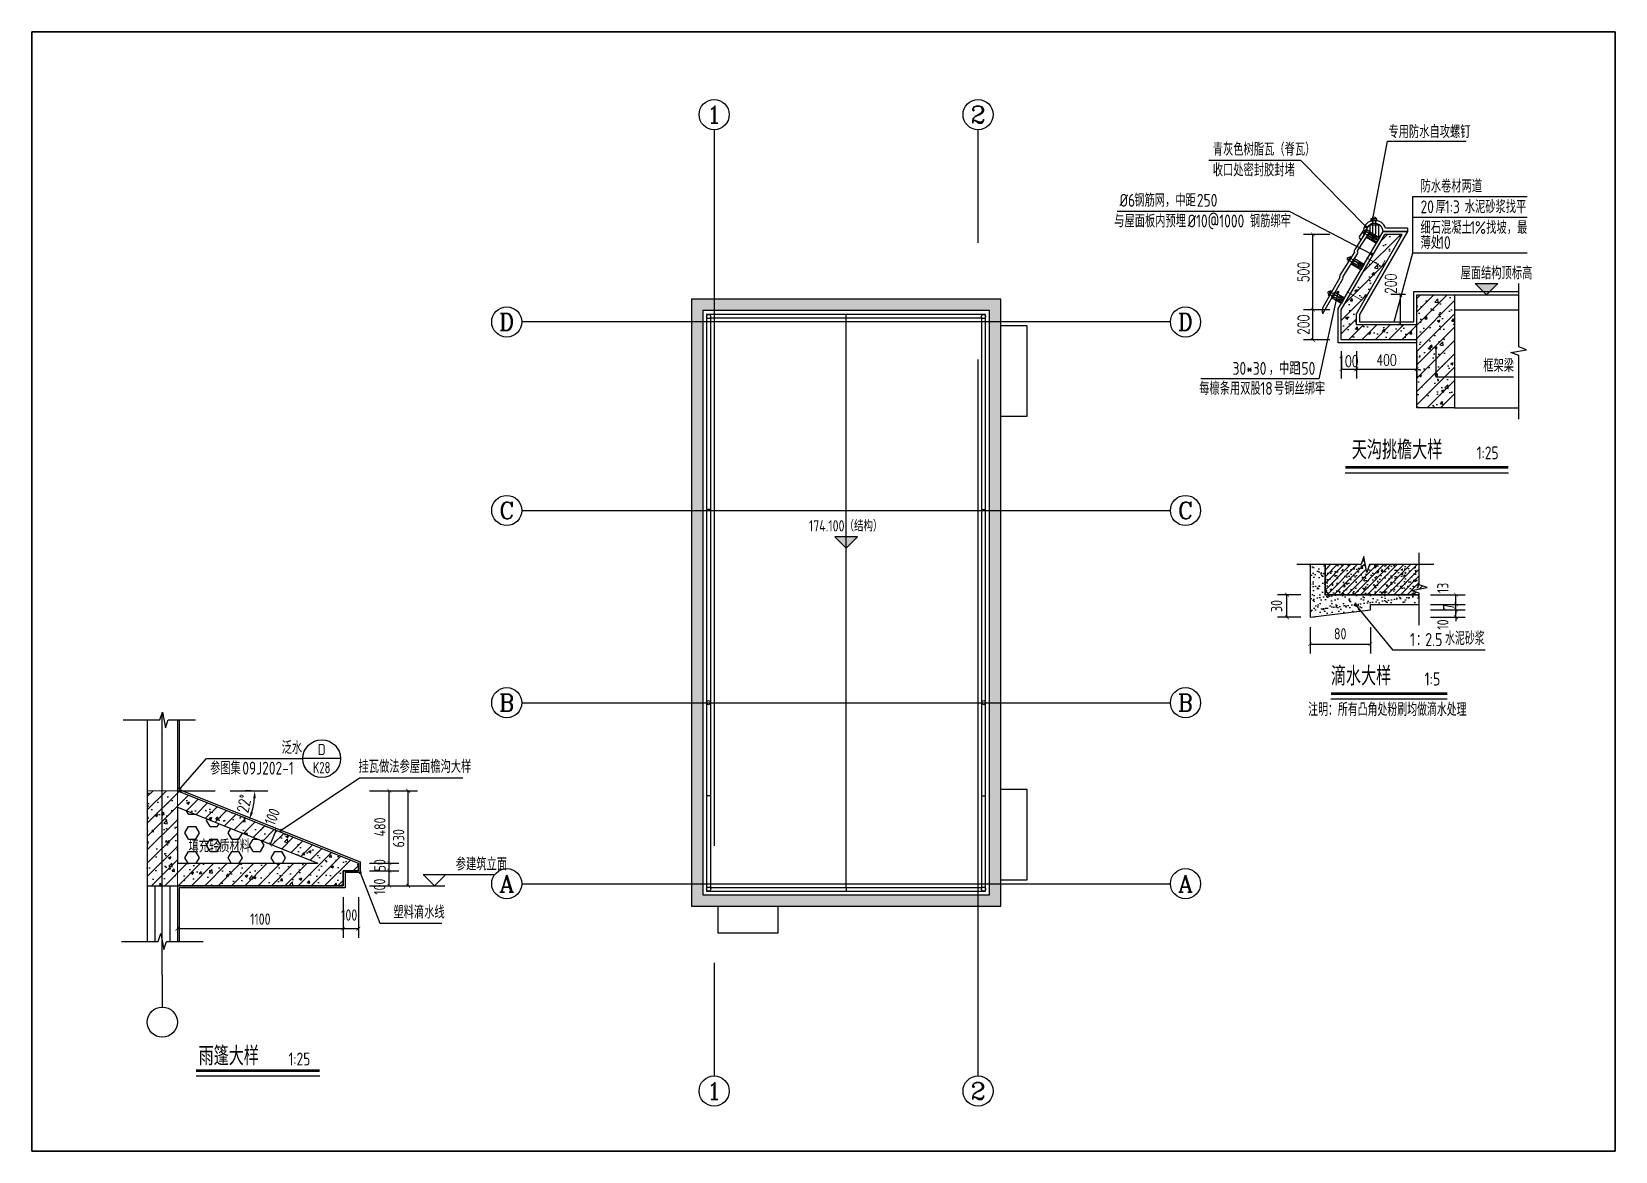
# Model space of a CAD drawing. Extents: x 0 to 126000, y 0 to 29700.
# Drawn here: x 84000 to 126000, y 0 to 29700 of the extents above; entities that cross this region are included whole.
import ezdxf
from ezdxf.enums import TextEntityAlignment as Align

# ---------------------------------------------------------------- set-up
doc = ezdxf.new("R2010")
doc.units = 0
doc.header["$LTSCALE"] = 1000
for name, pattern in [('AXIS_DASH_DOT', [1200, 800, -200, 0, -200]), ('DASH', [0.35, 0.25, -0.1]), ('DOTE', [2.42, 2, -0.2, 0.02, -0.2])]:
    doc.linetypes.add(name, pattern=pattern)
for name, color, linetype in [('AXIS', 3, 'Continuous'), ('AXIS_TEXT', 7, 'Continuous'), ('DIM_ELEV', 3, 'Continuous'), ('DIM_LEAD', 3, 'Continuous'), ('DIM_SYMB', 3, 'Continuous'), ('DOTE', 1, 'DOTE'), ('G-屋顶', 2, 'Continuous'), ('PUB_DIM', 3, 'Continuous'), ('PUB_HATCH', 8, 'Continuous'), ('PUB_TEXT', 7, 'Continuous'), ('VIEW', 7, 'Continuous'), ('YHG-墙框柱', 4, 'Continuous'), ('YHG_柱', 4, 'Continuous'), ('YHG_楼板正筋', 190, 'Continuous'), ('YHG_粗线', 6, 'Continuous'), ('YHJ_公填', 8, 'Continuous'), ('YHJ_剖面_梁板', 4, 'Continuous'), ('YHJ_平面_屋顶', 150, 'Continuous'), ('YHJ_看线', 144, 'Continuous'), ('YHJ_立面_墙线中', 2, 'Continuous'), ('公用-尺寸', 3, 'Continuous'), ('公用-引出', 3, 'Continuous'), ('公用-符号', 3, 'Continuous'), ('公用-索引', 3, 'Continuous'), ('建筑-房间填充', 8, 'Continuous'), ('标高标注', 7, 'Continuous')]:
    doc.layers.add(name, color=color, linetype=linetype)
doc.layers.add('COLU_TH', color=7, linetype='ByLayer', lineweight=18)
doc.layers.add('Z-详图标注', color=3, linetype='ByLayer', lineweight=18)
doc.styles.add('_TCH_DIM', font='SIMPLEX', dxfattribs={"bigfont": 'GBCBIG'})
doc.styles.add('_TCH_DIM_T3', font='SIMPLEX', dxfattribs={"width": 0.705882, "bigfont": 'GBCBIG'})
doc.styles.add('COMPLEX', font='COMPLEX')
doc.styles.add('HZ1', font='romans.shx', dxfattribs={"width": 0.7, "bigfont": 'hztxt.shx'})
doc.styles.add('设计文字', font='tssdeng.shx', dxfattribs={"width": 0.8, "bigfont": 'hztxt.shx'})
doc.dimstyles.new('_TCH_ARCH&&25', dxfattribs={"dimtxt": 75, "dimasz": 25, "dimexe": 62.5, "dimexo": 75, "dimgap": 25, "dimtad": 1, "dimdec": 0, "dimzin": 0, "dimdsep": 46, "dimtxsty": '设计文字', "dimblk": 'ARCHTICK', "dimcen": 0.09, "dimclrt": 7, "dimazin": 2, "dimtfac": 1, "dimtdec": 0, "dimtix": 1, "dimtmove": 2, "dimatfit": 3, "dimfxl": 1, "dimtolj": 1, "dimtzin": 0, "dimarcsym": 0})
doc.dimstyles.new('_TCH_ARCH&&50', dxfattribs={"dimtxt": 150, "dimasz": 50, "dimexe": 125, "dimexo": 150, "dimgap": 63.125, "dimtad": 1, "dimdec": 0, "dimzin": 0, "dimdsep": 46, "dimtxsty": '设计文字', "dimblk": 'ARCHTICK', "dimcen": 0.09, "dimclrt": 7, "dimazin": 2, "dimtfac": 1, "dimtdec": 0, "dimtix": 1, "dimtmove": 2, "dimatfit": 3, "dimfxl": 75, "dimtolj": 1, "dimtzin": 0, "dimarcsym": 0})

# ---------------------------------------------------------------- blocks, each defined once
blk = doc.blocks.new('视图')
at = {"layer": 'VIEW'}
blk.add_lwpolyline([(0, 0), (42000, 0), (42000, 29700), (0, 29700)], close=True, dxfattribs=at)
blk.add_lwpolyline([(0, 29700), (42000, 29700), (42000, 0), (0, 0), (0, 29700)], dxfattribs=at)
at = {"layer": 'VIEW', "style": 'HZ1', "width": 0.7, "flags": 1}
blk.add_attdef('视图类型', (15, 29936), '', height=300, dxfattribs=at)
blk = doc.blocks.new('_AXISO')
blk.add_circle((0, 0), 0.5)
at = {"layer": 'AXIS_TEXT', "style": 'COMPLEX', "width": 1.041667}
blk.add_attdef('A', text='', height=0.56, dxfattribs=at).set_placement((-0.25, -0.28), (0.25, -0.28), align=Align.FIT)
blk = doc.blocks.new('标高_平面标注')
at = {"layer": 'AXIS'}
blk.add_hatch(color=256, dxfattribs=at).paths.add_polyline_path([(0, 0), (300, 300), (-300, 300)])
for p, q in [((0, 0), (-300, 300)), ((300, 300), (-300, 300)), ((0, 0), (300, 300))]:
    blk.add_line(p, q, dxfattribs=at)
at = {"layer": 'AXIS_TEXT', "style": '设计文字', "width": 0.8, "flags": 4}
blk.add_attdef('标高', text='', height=300, dxfattribs=at).set_placement((-11, 442), align=Align.CENTER)
blk = doc.blocks.new('_ArchTick')
at = {"color": 0, "linetype": 'ByBlock', "const_width": 0.15}
blk.add_lwpolyline([(-0.5, -0.5), (0.5, 0.5)], dxfattribs=at)
blk = doc.blocks.new('*D309')
at = {"layer": 'Defpoints', "color": 0, "transparency": 16777216}
for p in [(665, 1361), (665, 1261), (871, 1361)]:
    blk.add_point(p, dxfattribs=at)
at = {"layer": 'PUB_DIM', "color": 0, "lineweight": -2, "transparency": 16777216}
for p, q in [((740, 1361), (934, 1361)), ((740, 1261), (934, 1261)), ((871, 1261), (871, 1361))]:
    blk.add_line(p, q, dxfattribs=at)
at = {"layer": 'PUB_DIM', "color": 0, "lineweight": -2, "transparency": 16777216, "xscale": 25, "yscale": 25, "zscale": 25}
for p, rotation in [((871, 1361), 90), ((871, 1261), 270)]:
    blk.add_blockref('_ArchTick', p, dxfattribs=dict(at, rotation=rotation))
at = {"layer": 'PUB_DIM', "color": 7, "transparency": 16777216, "insert": (807, 1255), "char_height": 75, "attachment_point": 5, "rotation": 90, "style": '设计文字'}
blk.add_mtext('\\A1;100', dxfattribs=at)
blk = doc.blocks.new('*D310')
at = {"layer": 'Defpoints', "color": 0, "transparency": 16777216}
for p in [(665, 1411), (871, 1411), (665, 1361)]:
    blk.add_point(p, dxfattribs=at)
at = {"layer": 'PUB_DIM', "color": 0, "lineweight": -2, "transparency": 16777216}
for p, q in [((740, 1411), (934, 1411)), ((871, 1361), (871, 1411)), ((740, 1361), (934, 1361))]:
    blk.add_line(p, q, dxfattribs=at)
at = {"layer": 'PUB_DIM', "color": 0, "lineweight": -2, "transparency": 16777216, "xscale": 25, "yscale": 25, "zscale": 25}
for p, rotation in [((871, 1411), 90), ((871, 1361), 270)]:
    blk.add_blockref('_ArchTick', p, dxfattribs=dict(at, rotation=rotation))
at = {"layer": 'PUB_DIM', "color": 7, "transparency": 16777216, "insert": (809, 1397), "char_height": 75, "attachment_point": 5, "rotation": 90, "style": '设计文字'}
blk.add_mtext('\\A1;50', dxfattribs=at)
blk = doc.blocks.new('*D311')
at = {"layer": 'Defpoints', "color": 0, "transparency": 16777216}
for p in [(665, 1891), (871, 1891), (665, 1411)]:
    blk.add_point(p, dxfattribs=at)
at = {"layer": 'PUB_DIM', "color": 0, "lineweight": -2, "transparency": 16777216}
for p, q in [((740, 1891), (934, 1891)), ((871, 1411), (871, 1891)), ((740, 1411), (934, 1411))]:
    blk.add_line(p, q, dxfattribs=at)
at = {"layer": 'PUB_DIM', "color": 0, "lineweight": -2, "transparency": 16777216, "xscale": 25, "yscale": 25, "zscale": 25}
for p, rotation in [((871, 1891), 90), ((871, 1411), 270)]:
    blk.add_blockref('_ArchTick', p, dxfattribs=dict(at, rotation=rotation))
at = {"layer": 'PUB_DIM', "color": 7, "transparency": 16777216, "insert": (809, 1651), "char_height": 75, "attachment_point": 5, "rotation": 90, "style": '设计文字'}
blk.add_mtext('\\A1;480', dxfattribs=at)
blk = doc.blocks.new('*D312')
at = {"layer": 'Defpoints', "color": 0, "transparency": 16777216}
for p in [(665, 1891), (996, 1891), (665, 1261)]:
    blk.add_point(p, dxfattribs=at)
at = {"layer": 'PUB_DIM', "color": 0, "lineweight": -2, "transparency": 16777216}
for p, q in [((740, 1891), (1058, 1891)), ((996, 1261), (996, 1891)), ((740, 1261), (1058, 1261))]:
    blk.add_line(p, q, dxfattribs=at)
at = {"layer": 'PUB_DIM', "color": 0, "lineweight": -2, "transparency": 16777216, "xscale": 25, "yscale": 25, "zscale": 25}
for p, rotation in [((996, 1891), 90), ((996, 1261), 270)]:
    blk.add_blockref('_ArchTick', p, dxfattribs=dict(at, rotation=rotation))
at = {"layer": 'PUB_DIM', "color": 7, "transparency": 16777216, "insert": (933, 1576), "char_height": 75, "attachment_point": 5, "rotation": 90, "style": '设计文字'}
blk.add_mtext('\\A1;630', dxfattribs=at)
blk = doc.blocks.new('*D313')
at = {"layer": 'Defpoints', "color": 0, "transparency": 16777216}
for p in [(566, 1261), (666, 1261), (666, 977)]:
    blk.add_point(p, dxfattribs=at)
at = {"layer": 'PUB_DIM', "color": 0, "lineweight": -2, "transparency": 16777216}
for p, q in [((566, 1186), (566, 915)), ((666, 1186), (666, 915)), ((566, 977), (666, 977))]:
    blk.add_line(p, q, dxfattribs=at)
at = {"layer": 'PUB_DIM', "color": 0, "lineweight": -2, "transparency": 16777216, "xscale": 25, "yscale": 25, "zscale": 25, "rotation": 180}
blk.add_blockref('_ArchTick', (566, 977), dxfattribs=at)
at = {"layer": 'PUB_DIM', "color": 0, "lineweight": -2, "transparency": 16777216, "xscale": 25, "yscale": 25, "zscale": 25}
blk.add_blockref('_ArchTick', (666, 977), dxfattribs=at)
at = {"layer": 'PUB_DIM', "color": 7, "transparency": 16777216, "insert": (605, 1067), "char_height": 75, "attachment_point": 5, "style": '设计文字'}
blk.add_mtext('\\A1;100', dxfattribs=at)
blk = doc.blocks.new('*D314')
at = {"layer": 'Defpoints', "color": 0, "transparency": 16777216}
for p in [(-534, 1261), (566, 1261), (566, 977)]:
    blk.add_point(p, dxfattribs=at)
at = {"layer": 'PUB_DIM', "color": 0, "lineweight": -2, "transparency": 16777216}
for p, q in [((-534, 1186), (-534, 915)), ((566, 1186), (566, 915)), ((-534, 977), (566, 977))]:
    blk.add_line(p, q, dxfattribs=at)
at = {"layer": 'PUB_DIM', "color": 0, "lineweight": -2, "transparency": 16777216, "xscale": 25, "yscale": 25, "zscale": 25, "rotation": 180}
blk.add_blockref('_ArchTick', (-534, 977), dxfattribs=at)
at = {"layer": 'PUB_DIM', "color": 0, "lineweight": -2, "transparency": 16777216, "xscale": 25, "yscale": 25, "zscale": 25}
blk.add_blockref('_ArchTick', (566, 977), dxfattribs=at)
at = {"layer": 'PUB_DIM', "color": 7, "transparency": 16777216, "insert": (16, 1040), "char_height": 75, "attachment_point": 5, "style": '设计文字'}
blk.add_mtext('\\A1;1100', dxfattribs=at)
blk = doc.blocks.new('*D315')
at = {"layer": 'Defpoints', "color": 0, "transparency": 16777216}
for p in [(120, 1629), (120, 1629), (83, 1536)]:
    blk.add_point(p, dxfattribs=at)
at = {"layer": 'PUB_DIM', "color": 0, "lineweight": -2, "transparency": 16777216}
for p, q in [((51, 1657), (62, 1652)), ((83, 1536), (120, 1629)), ((14, 1564), (25, 1559))]:
    blk.add_line(p, q, dxfattribs=at)
at = {"layer": 'PUB_DIM', "color": 0, "lineweight": -2, "transparency": 16777216, "xscale": 25, "yscale": 25, "zscale": 25}
for p, rotation in [((120, 1629), 68.20000000004147), ((83, 1536), 248.2000000000415)]:
    blk.add_blockref('_ArchTick', p, dxfattribs=dict(at, rotation=rotation))
at = {"layer": 'PUB_DIM', "color": 7, "transparency": 16777216, "insert": (95, 1719), "char_height": 75, "attachment_point": 5, "rotation": 68.2, "style": '设计文字'}
blk.add_mtext('\\A1;100', dxfattribs=at)
blk = doc.blocks.new('*D246')
at = {"layer": 'Defpoints', "color": 0, "transparency": 16777216}
for p in [(-467, 881), (-67, 881), (-67, 686)]:
    blk.add_point(p, dxfattribs=at)
at = {"layer": '公用-尺寸', "color": 0, "lineweight": -2, "transparency": 16777216}
for p, q in [((-467, 806), (-467, 624)), ((-67, 806), (-67, 624)), ((-467, 686), (-67, 686))]:
    blk.add_line(p, q, dxfattribs=at)
at = {"layer": '公用-尺寸', "color": 0, "lineweight": -2, "transparency": 16777216, "xscale": 25, "yscale": 25, "zscale": 25, "rotation": 180}
blk.add_blockref('_ArchTick', (-467, 686), dxfattribs=at)
at = {"layer": '公用-尺寸', "color": 0, "lineweight": -2, "transparency": 16777216, "xscale": 25, "yscale": 25, "zscale": 25}
blk.add_blockref('_ArchTick', (-67, 686), dxfattribs=at)
at = {"layer": '公用-尺寸', "color": 7, "transparency": 16777216, "insert": (-267, 748), "char_height": 74.4, "attachment_point": 5, "style": '_TCH_DIM_T3'}
blk.add_mtext('\\A1;400', dxfattribs=at)
blk = doc.blocks.new('*D247')
at = {"layer": 'Defpoints', "color": 0, "transparency": 16777216}
for p in [(-567, 881), (-467, 881), (-467, 686)]:
    blk.add_point(p, dxfattribs=at)
at = {"layer": '公用-尺寸', "color": 0, "lineweight": -2, "transparency": 16777216}
for p, q in [((-567, 806), (-567, 624)), ((-467, 806), (-467, 624)), ((-567, 686), (-467, 686))]:
    blk.add_line(p, q, dxfattribs=at)
at = {"layer": '公用-尺寸', "color": 0, "lineweight": -2, "transparency": 16777216, "xscale": 25, "yscale": 25, "zscale": 25, "rotation": 180}
blk.add_blockref('_ArchTick', (-567, 686), dxfattribs=at)
at = {"layer": '公用-尺寸', "color": 0, "lineweight": -2, "transparency": 16777216, "xscale": 25, "yscale": 25, "zscale": 25}
blk.add_blockref('_ArchTick', (-467, 686), dxfattribs=at)
at = {"layer": '公用-尺寸', "color": 7, "transparency": 16777216, "insert": (-520, 740), "char_height": 74.4, "attachment_point": 5, "style": '_TCH_DIM_T3'}
blk.add_mtext('\\A1;100', dxfattribs=at)
blk = doc.blocks.new('*D248')
at = {"layer": 'Defpoints', "color": 0, "transparency": 16777216}
for p in [(-755, 1081), (-567, 1081), (-567, 881)]:
    blk.add_point(p, dxfattribs=at)
at = {"layer": '公用-尺寸', "color": 0, "lineweight": -2, "transparency": 16777216}
for p, q in [((-642, 1081), (-817, 1081)), ((-755, 881), (-755, 1081)), ((-642, 881), (-817, 881))]:
    blk.add_line(p, q, dxfattribs=at)
at = {"layer": '公用-尺寸', "color": 0, "lineweight": -2, "transparency": 16777216, "xscale": 25, "yscale": 25, "zscale": 25}
for p, rotation in [((-755, 1081), 90), ((-755, 881), 270)]:
    blk.add_blockref('_ArchTick', p, dxfattribs=dict(at, rotation=rotation))
at = {"layer": '公用-尺寸', "color": 7, "transparency": 16777216, "insert": (-817, 981), "char_height": 74.4, "attachment_point": 5, "rotation": 90, "style": '_TCH_DIM_T3'}
blk.add_mtext('\\A1;200', dxfattribs=at)
blk = doc.blocks.new('*D249')
at = {"layer": 'Defpoints', "color": 0, "transparency": 16777216}
for p in [(-755, 1581), (-567, 1581), (-567, 1081)]:
    blk.add_point(p, dxfattribs=at)
at = {"layer": '公用-尺寸', "color": 0, "lineweight": -2, "transparency": 16777216}
for p, q in [((-642, 1581), (-817, 1581)), ((-755, 1081), (-755, 1581)), ((-642, 1081), (-817, 1081))]:
    blk.add_line(p, q, dxfattribs=at)
at = {"layer": '公用-尺寸', "color": 0, "lineweight": -2, "transparency": 16777216, "xscale": 25, "yscale": 25, "zscale": 25}
for p, rotation in [((-755, 1581), 90), ((-755, 1081), 270)]:
    blk.add_blockref('_ArchTick', p, dxfattribs=dict(at, rotation=rotation))
at = {"layer": '公用-尺寸', "color": 7, "transparency": 16777216, "insert": (-817, 1331), "char_height": 74.4, "attachment_point": 5, "rotation": 90, "style": '_TCH_DIM_T3'}
blk.add_mtext('\\A1;500', dxfattribs=at)
blk = doc.blocks.new('*D250')
at = {"layer": 'Defpoints', "color": 0, "transparency": 16777216}
for p in [(-175, 1181), (-67, 1181), (-67, 981)]:
    blk.add_point(p, dxfattribs=at)
at = {"layer": '公用-尺寸', "color": 0, "lineweight": -2, "transparency": 16777216}
for p, q in [((-142, 1181), (-238, 1181)), ((-175, 981), (-175, 1181)), ((-142, 981), (-238, 981))]:
    blk.add_line(p, q, dxfattribs=at)
at = {"layer": '公用-尺寸', "color": 0, "lineweight": -2, "transparency": 16777216, "xscale": 25, "yscale": 25, "zscale": 25}
for p, rotation in [((-175, 1181), 90), ((-175, 981), 270)]:
    blk.add_blockref('_ArchTick', p, dxfattribs=dict(at, rotation=rotation))
at = {"layer": '公用-尺寸', "color": 7, "transparency": 16777216, "insert": (-238, 1253), "char_height": 74.4, "attachment_point": 5, "rotation": 90, "style": '_TCH_DIM_T3'}
blk.add_mtext('\\A1;200', dxfattribs=at)
blk = doc.blocks.new('*D316')
at = {"layer": 'Defpoints', "color": 0, "transparency": 16777216}
for p in [(1965, 782), (1965, 652), (2452, 782)]:
    blk.add_point(p, dxfattribs=at)
at = {"layer": 'PUB_DIM', "color": 0, "lineweight": -2, "transparency": 16777216}
for p, q in [((2115, 782), (2577, 782)), ((2115, 652), (2577, 652)), ((2452, 652), (2452, 782))]:
    blk.add_line(p, q, dxfattribs=at)
at = {"layer": 'PUB_DIM', "color": 0, "lineweight": -2, "transparency": 16777216, "xscale": 50, "yscale": 50, "zscale": 50}
for p, rotation in [((2452, 782), 90), ((2452, 652), 270)]:
    blk.add_blockref('_ArchTick', p, dxfattribs=dict(at, rotation=rotation))
at = {"layer": 'PUB_DIM', "color": 7, "transparency": 16777216, "insert": (2279, 871), "char_height": 150, "attachment_point": 5, "rotation": 90, "style": '设计文字'}
blk.add_mtext('\\A1;13', dxfattribs=at)
blk = doc.blocks.new('*D317')
at = {"layer": 'Defpoints', "color": 0, "transparency": 16777216}
for p in [(1965, 652), (2452, 652), (1965, 582)]:
    blk.add_point(p, dxfattribs=at)
at = {"layer": 'PUB_DIM', "color": 0, "lineweight": -2, "transparency": 16777216}
for p, q in [((2115, 652), (2577, 652)), ((2452, 652), (2452, 702)), ((2452, 582), (2452, 652)), ((2115, 582), (2577, 582)), ((2452, 582), (2452, 532))]:
    blk.add_line(p, q, dxfattribs=at)
at = {"layer": 'PUB_DIM', "color": 0, "lineweight": -2, "transparency": 16777216, "xscale": 50, "yscale": 50, "zscale": 50}
for p, rotation in [((2452, 652), 270), ((2452, 582), 90)]:
    blk.add_blockref('_ArchTick', p, dxfattribs=dict(at, rotation=rotation))
at = {"layer": 'PUB_DIM', "color": 7, "transparency": 16777216, "insert": (2358, 617), "char_height": 150, "attachment_point": 5, "rotation": 90, "style": '设计文字'}
blk.add_mtext('\\A1;7', dxfattribs=at)
blk = doc.blocks.new('*D318')
at = {"layer": 'Defpoints', "color": 0, "transparency": 16777216}
for p in [(1965, 582), (1965, 482), (2452, 582)]:
    blk.add_point(p, dxfattribs=at)
at = {"layer": 'PUB_DIM', "color": 0, "lineweight": -2, "transparency": 16777216}
for p, q in [((2452, 582), (2452, 632)), ((2115, 582), (2577, 582)), ((2115, 482), (2577, 482)), ((2452, 482), (2452, 582)), ((2452, 482), (2452, 432))]:
    blk.add_line(p, q, dxfattribs=at)
at = {"layer": 'PUB_DIM', "color": 0, "lineweight": -2, "transparency": 16777216, "xscale": 50, "yscale": 50, "zscale": 50}
for p, rotation in [((2452, 582), 270), ((2452, 482), 90)]:
    blk.add_blockref('_ArchTick', p, dxfattribs=dict(at, rotation=rotation))
at = {"layer": 'PUB_DIM', "color": 7, "transparency": 16777216, "insert": (2279, 386), "char_height": 150, "attachment_point": 5, "rotation": 90, "style": '设计文字'}
blk.add_mtext('\\A1;10', dxfattribs=at)
blk = doc.blocks.new('*D319')
at = {"layer": 'Defpoints', "color": 0, "transparency": 16777216}
for p in [(518, 502), (1318, 502), (1318, 125)]:
    blk.add_point(p, dxfattribs=at)
at = {"layer": 'PUB_DIM', "color": 0, "lineweight": -2, "transparency": 16777216}
for p, q in [((518, 352), (518, 0)), ((1318, 352), (1318, 0)), ((518, 125), (1318, 125))]:
    blk.add_line(p, q, dxfattribs=at)
at = {"layer": 'PUB_DIM', "color": 0, "lineweight": -2, "transparency": 16777216, "xscale": 50, "yscale": 50, "zscale": 50, "rotation": 180}
blk.add_blockref('_ArchTick', (518, 125), dxfattribs=at)
at = {"layer": 'PUB_DIM', "color": 0, "lineweight": -2, "transparency": 16777216, "xscale": 50, "yscale": 50, "zscale": 50}
blk.add_blockref('_ArchTick', (1318, 125), dxfattribs=at)
at = {"layer": 'PUB_DIM', "color": 7, "transparency": 16777216, "insert": (918, 263), "char_height": 150, "attachment_point": 5, "style": '设计文字'}
blk.add_mtext('\\A1;80', dxfattribs=at)
blk = doc.blocks.new('*D320')
at = {"layer": 'Defpoints', "color": 0, "transparency": 16777216}
for p in [(212, 782), (545, 782), (545, 482)]:
    blk.add_point(p, dxfattribs=at)
at = {"layer": 'PUB_DIM', "color": 0, "lineweight": -2, "transparency": 16777216}
for p, q in [((395, 782), (87, 782)), ((212, 482), (212, 782)), ((395, 482), (87, 482))]:
    blk.add_line(p, q, dxfattribs=at)
at = {"layer": 'PUB_DIM', "color": 0, "lineweight": -2, "transparency": 16777216, "xscale": 50, "yscale": 50, "zscale": 50}
for p, rotation in [((212, 782), 90), ((212, 482), 270)]:
    blk.add_blockref('_ArchTick', p, dxfattribs=dict(at, rotation=rotation))
at = {"layer": 'PUB_DIM', "color": 7, "transparency": 16777216, "insert": (74, 632), "char_height": 150, "attachment_point": 5, "rotation": 90, "style": '设计文字'}
blk.add_mtext('\\A1;30', dxfattribs=at)
blk = doc.blocks.new('雨篷大样')
h = blk.add_hatch()
h.set_pattern_fill('HEX', color=8, scale=50, style=0)
h.set_pattern_definition([(0, (-533.934, 1410.87), (0, 82.489), [47.625, -95.25]), (120, (-533.934, 1410.87), (-71.4375, -41.2444), [47.625, -95.25]), (60, (-486.31, 1410.87), (-71.4375, 41.2445), [47.625, -95.25])])
h.paths.add_polyline_path([(-533.9, 1783.1), (-533.9, 1410.9), (396.8, 1410.9)])
at = {"layer": 'YHJ_公填'}
h = blk.add_hatch(dxfattribs=at)
h.set_pattern_fill('钢筋混凝土', color=256, scale=25)
h.set_pattern_definition([(45, (-68765.19, 26814.123), (-44.194174, 44.194174), []), (50, (-68765.19, 26814.12), (179.31505, -15.68803), [18.75, -206.25]), (355, (-68765.19, 26814.12), (-34.68783, 188.04803), [15, -165]), (100.4514, (-68750.25, 26812.82), (144.62735, 172.3599), [15.93505, -175.28553]), (46.1842, (-68765.19, 26864.12), (266.81026, -41.37975), [28.125, -309.375]), (96.6356, (-68742.95, 26860.67), (233.6657, 243.5295), [23.9026, -262.9282]), (351.1842, (-68765.2, 26864.12), (233.6655, 243.5297), [22.5, -247.5]), (21, (-68740.19, 26851.62), (149.22676, -100.65472), [18.75, -206.25]), (326, (-68740.19, 26851.62), (60.82883, 181.2875), [15, -165]), (71.4514, (-68727.75, 26843.24), (210.05566, 80.63262), [15.93505, -175.28553]), (37.5, (-68765.19, 26814.123), (3.039964, 83.223463), [0, -163, 0, -167.5, 0, -165.625]), (7.5, (-68765.19, 26814.12), (65.76738, 98.60293), [0, -95.5, 0, -159.25, 0, -63.125]), (327.5, (-68820.94, 26814.12), (133.45561, -5.63872), [0, -62.5, 0, -195, 0, -258.75]), (317.5, (-68845.94, 26814.12), (145.79654, 25.02625), [0, -81.25, 0, -129.5, 0, -183.75])])
h.paths.add_polyline_path([(-533.9, 1890.8), (-633.9, 1890.8), (-633.9, 1260.9), (-533.9, 1260.9)])
h.paths.add_polyline_path([(-633.9, 1890.8), (-733.9, 1890.8), (-733.9, 1260.9), (-633.9, 1260.9)])
h.paths.add_polyline_path([(566.1, 1360.9), (666.1, 1360.9), (666.1, 1410.9), (-533.9, 1890.8), (-533.9, 1783.1), (396.8, 1410.9), (-533.9, 1410.9), (-533.9, 1260.9), (566.1, 1260.9)])
at = {"color": 8, "linetype": 'DASH'}
blk.add_lwpolyline([(-533.9, 1890.8), (92.8, 1890.8)], dxfattribs=at)
at = {"layer": 'AXIS'}
blk.add_line((-633.9, 667.5), (-633.9, 456.7), dxfattribs=at)
blk.add_circle((-633.9, 356.7), 100, dxfattribs=at)
at = {"layer": 'COLU_TH', "ltscale": 100}
blk.add_lwpolyline([(-733.9, 1890.8), (-733.9, 1260.9), (-533.9, 1260.9), (-533.9, 1890.8)], close=True, dxfattribs=at)
at = {"layer": 'DIM_ELEV'}
for p, q in [((1058.3, 1260.9), (1239.3, 1260.9)), ((1170.8, 1260.9), (1095.8, 1335.9)), ((1095.8, 1335.9), (1572.2, 1335.9)), ((1170.8, 1260.9), (1245.8, 1335.9))]:
    blk.add_line(p, q, dxfattribs=at)
at = {"layer": 'DIM_LEAD'}
for p, q in [((154.6, 1628.9), (673.9, 1976.4)), ((673.9, 1976.4), (1358.7, 1976.4))]:
    blk.add_line(p, q, dxfattribs=at)
at = {"layer": 'DIM_LEAD', "const_width": 10}
blk.add_lwpolyline([(150.4, 1626.1, 1), (158.7, 1631.7, 1)], format="xyb", close=True, dxfattribs=at)
at = {"layer": 'DIM_SYMB'}
for points in [[(-893, 2360.9), (-651.2, 2360.9), (-632, 2413.4), (-613.5, 2308.4), (-594.9, 2360.9), (-413, 2360.9)], [(-903.9, 891.2), (-662.1, 891.2), (-643, 943.7), (-624.4, 838.7), (-605.8, 891.2), (-363.9, 891.2)], [(-409.7, 0), (409.7, 0)]]:
    blk.add_lwpolyline(points, dxfattribs=at)
at = {"layer": 'DIM_SYMB', "const_width": 17.5}
blk.add_lwpolyline([(-409.7, 35), (409.7, 35)], dxfattribs=at)
at = {"layer": 'DOTE'}
blk.add_line((-633.9, 667.5), (-633.9, 2408.2), dxfattribs=at)
at = {"layer": 'G-屋顶', "color": 2}
for p, q in [((-533.9, 1890.8), (666.1, 1410.9)), ((-533.9, 1783.1), (396.8, 1410.9)), ((-533.9, 1410.9), (396.8, 1410.9)), ((666.1, 1360.9), (666.1, 1410.9)), ((-733.9, 1260.9), (566.1, 1260.9)), ((566.1, 1360.9), (666.1, 1360.9)), ((566.1, 1260.9), (566.1, 1360.9))]:
    blk.add_line(p, q, dxfattribs=at)
for points in [[(-733.9, 2360.9), (-733.9, 1260.9)], [(-533.9, 2360.9), (-533.9, 1890.8)], [(-533.9, 1783.1), (-533.9, 1410.9)], [(666.1, 1410.9), (666.1, 1360.9)], [(566.1, 1260.9), (566.1, 1360.9)]]:
    blk.add_lwpolyline(points, dxfattribs=at)
at = {"layer": 'PUB_DIM'}
for p, q in [((-45.4, 1890.8), (-82.9, 1890.8)), ((-80.3, 1709.4), (-115.1, 1723.3))]:
    blk.add_line(p, q, dxfattribs=at)
blk.add_arc((-533.9, 1890.8), 513.6, 343.78052, 354.41964, dxfattribs=at)
for points in [[(-31.1, 1841.3), (-14.5, 1840.5), (-20.4, 1890.8)], [(-32.9, 1744.7), (-48.7, 1750.1), (-57.1, 1700.1)]]:
    blk.add_solid(points, dxfattribs=at)
at = {"layer": 'YHG_柱'}
blk.add_lwpolyline([(-521.4, 2360.9), (-521.4, 1899.3), (678.6, 1419.3), (678.6, 1348.4), (578.6, 1348.4), (578.6, 1248.4), (-521.4, 1248.4), (-521.4, 891.2)], dxfattribs=at)
at = {"layer": 'YHJ_剖面_梁板'}
for p, q in [((-683.9, 1260.9), (-683.9, 891.2)), ((-583.9, 1260.9), (-583.9, 891.2))]:
    blk.add_line(p, q, dxfattribs=at)
at = {"layer": 'YHJ_立面_墙线中'}
for p, q in [((-733.9, 1260.9), (-733.9, 891.2)), ((-533.9, 1260.9), (-533.9, 891.2))]:
    blk.add_line(p, q, dxfattribs=at)
blk.add_lwpolyline([(-533.9, 1890.8), (666.1, 1410.9), (666.1, 1360.9), (566.1, 1360.9), (566.1, 1260.9), (-533.9, 1260.9)], dxfattribs=at)
at = {"layer": 'Z-详图标注', "ltscale": 100}
blk.add_lwpolyline([(-533.9, 1260.9), (-733.9, 1260.9), (-733.9, 1890.8), (-533.9, 1890.8)], close=True, dxfattribs=at)
at = {"layer": '公用-引出'}
for p, q in [((678.6, 1348.4), (808.1, 1012.9)), ((678.6, 1348.4), (808.1, 1012.9)), ((808.1, 1012.9), (1218.6, 1012.9))]:
    blk.add_line(p, q, dxfattribs=at)
at = {"layer": '公用-引出', "const_width": 10}
blk.add_lwpolyline([(676.8, 1353, 1), (680.4, 1343.7, 1)], format="xyb", close=True, dxfattribs=at)
blk.add_lwpolyline([(676.8, 1353, 1), (680.4, 1343.7, 1)], format="xyb", close=True, dxfattribs=at)
at = {"layer": '公用-索引'}
for p, q in [((-513.8, 1908), (-341.3, 2104)), ((-341.3, 2104), (297.9, 2104)), ((547.9, 2104), (297.9, 2104))]:
    blk.add_line(p, q, dxfattribs=at)
blk.add_lwpolyline([(-509.9, 1899.3, 1), (-533, 1899.3, 1)], format="xyb", close=True, dxfattribs=at)
blk.add_circle((422.9, 2104), 125, dxfattribs=at)
at = {"layer": 'DIM_SYMB', "color": 7, "style": '设计文字', "width": 0.8}
blk.add_text('雨篷大样', height=125, dxfattribs=at).set_placement((-393.3, 70))
at = {"layer": 'PUB_DIM', "color": 7, "insert": (-90.7, 1805.5), "char_height": 75, "attachment_point": 5, "rotation": 79.10008, "style": '_TCH_DIM_T3'}
blk.add_mtext('\\A1;22°', dxfattribs=at)
at = {"layer": '公用-索引', "color": 7, "style": '设计文字', "width": 0.8}
for s, p in [('泛水', (157.1, 2134.9)), ('挂瓦做法参屋面檐沟大样', (666.9, 2009.1)), ('参图集', (-317.1, 1998.6)), ('09J202-1', (-103.5, 1998.6)), ('填充轻质材料', (-460.3, 1481.8)), ('参建筑立面', (1311.7, 1362.1)), ('塑料滴水线', (898.2, 1043.8)), ('1:25', (202.7, 70))]:
    blk.add_text(s, height=85, dxfattribs=at).set_placement(p)
at = {"layer": '公用-索引', "color": 7, "style": '设计文字'}
for s, width, p, p2 in [('D', 1.28265, (397, 2127.3), (448.8, 2127.3)), ('K28', 0.729298, (365, 2007.1), (480.7, 2007.1))]:
    blk.add_text(s, height=75, dxfattribs=dict(at, width=width)).set_placement(p, p2, align=Align.FIT)
at = {"layer": 'PUB_DIM'}
for p1, p2, distance, picture, middle in [((665.1, 1410.9), (665.1, 1890.8), -206, '*D311', (808.6, 1650.8)), ((665.1, 1260.9), (665.1, 1890.8), -330.7, '*D312', (933.3, 1575.8)), ((-533.9, 1260.9), (566.1, 1260.9), -283.8, '*D314', (16.1, 1039.5))]:
    dim = blk.add_aligned_dim(p1=p1, p2=p2, distance=distance, dimstyle='_TCH_ARCH&&25', override={"dimscale": 1, "dimlfac": 1, "dimadec": 0, "dimazin": 0}, dxfattribs=at)
    dim.commit()
    dim.dimension.update_dxf_attribs({"geometry": picture, "text_midpoint": middle})
dim = blk.add_linear_dim(base=(120.4, 1629.1), p1=(83.3, 1536.3), p2=(120.4, 1629.1), angle=68.2, text='100', dimstyle='_TCH_ARCH&&25', override={"dimtxt": 75, "dimadec": 0, "dimazin": 0}, dxfattribs=at)
dim.commit()
dim.dimension.update_dxf_attribs({"geometry": '*D315', "text_midpoint": (94.7, 1718.9), "dimtype": 161})
for base, p1, p2, angle, override, picture, middle in [((871.1, 1410.9), (665.1, 1360.9), (665.1, 1410.9), 90, {"dimadec": 0, "dimazin": 0}, '*D310', (808.9, 1397.2)), ((871.1, 1360.9), (665.1, 1260.9), (665.1, 1360.9), 90, {"dimadec": 0, "dimazin": 0}, '*D309', (807.1, 1255.1)), ((666.1, 977), (566.1, 1260.9), (666.1, 1260.9), 0, {"dimscale": 1, "dimlfac": 1, "dimadec": 0, "dimazin": 0}, '*D313', (604.6, 1067.2))]:
    dim = blk.add_linear_dim(base=base, p1=p1, p2=p2, angle=angle, dimstyle='_TCH_ARCH&&25', override=override, dxfattribs=at)
    dim.commit()
    dim.dimension.update_dxf_attribs({"geometry": picture, "text_midpoint": middle, "dimtype": 161})
blk = doc.blocks.new('天沟挑檐大样')
h = blk.add_hatch()
h.set_pattern_fill('木纹01', color=8, scale=25)
h.set_pattern_definition([(0, (-300066.04, -26630.8), (100, 100), [5, -95]), (0, (-300136.04, -26620.8), (100, 100), [10, -90]), (0, (-300071.04, -26615.8), (100, 100), [5, -95]), (0, (-300131.04, -26605.8), (100, 100), [5, -95]), (0, (-300071.04, -26600.8), (100, 100), [5, -95]), (0, (-300126.04, -26595.8), (100, 100), [5, -95]), (0, (-300071.04, -26590.8), (100, 100), [5, -95]), (0, (-300126.04, -26580.8), (100, 100), [5, -55, 5, -35]), (0, (-300126.04, -26570.8), (100, 100), [10, -50, 5, -35]), (0, (-300131.04, -26555.8), (100, 100), [5, -15, 5, -40, 5, -30]), (0, (-300136.04, -26545.8), (100, 100), [5, -20, 10, -65]), (0, (-300071.04, -26540.8), (100, 100), [5, -95]), (0, (-300136.04, -26535.8), (100, 100), [5, -25, 5, -65]), (45, (-300146.04, -26630.8), (0, 100), [14.1421, -127.279256]), (45, (-300061.04, -26630.8), (0, 100), [28.28427, -113.137086]), (45, (-300061.04, -26580.8), (0, 100), [7.071, -134.350356]), (45, (-300146.04, -26570.8), (0, 100), [21.2132, -120.208156]), (45, (-300061.04, -26570.8), (0, 100), [35.35534, -106.066016]), (45, (-300061.04, -26555.8), (0, 100), [21.2132, -120.208156]), (315, (-300081.04, -26545.8), (100, -2e-14), [7.071, -134.350356]), (315, (-300116.04, -26625.8), (100, -2e-14), [14.1421, -127.279256]), (315, (-300111.04, -26585.8), (100, -2e-14), [14.1421, -127.279256]), (315, (-300081.04, -26605.8), (100, -2e-14), [14.1421, -127.279256]), (315, (-300086.04, -26565.8), (100, -2e-14), [14.1421, -127.279256]), (315, (-300081.04, -26555.8), (100, -2e-14), [21.2132, -120.208156]), (315, (-300106.04, -26615.8), (100, -2e-14), [21.2132, -120.208156]), (315, (-300091.04, -26610.8), (100, -2e-14), [21.2132, -120.208156]), (315, (-300106.04, -26575.8), (100, -2e-14), [21.2132, -120.208156]), (315, (-300096.04, -26570.8), (100, -2e-14), [21.2132, -120.208156]), (26.565051, (-300141.037, -26610.8), (100, 4e-08), [11.18034, -212.426458]), (26.565051, (-300066.037, -26615.8), (100, 4e-08), [44.72136, -178.885438]), (26.565051, (-300066.037, -26600.8), (100, 4e-08), [44.72136, -178.885438]), (26.565051, (-300066.037, -26590.8), (100, 4e-08), [44.7214, -67, 22.361, -89.524398]), (26.565051, (-300056.037, -26575.8), (100, 4e-08), [11.18034, -212.426458]), (26.565051, (-300146.037, -26540.8), (100, 4e-08), [11.18034, -212.426458]), (26.565051, (-300066.037, -26540.8), (100, 4e-08), [22.36068, -201.246118]), (333.434949, (-300091.037, -26630.8), (100, -4e-08), [22.36068, -201.246118]), (333.434949, (-300126.037, -26605.8), (100, -4e-08), [22.36068, -201.246118]), (333.434949, (-300126.037, -26620.8), (100, -4e-08), [11.18034, -212.426118]), (333.434949, (-300121.037, -26595.8), (100, -4e-08), [33.54102, -190.065778]), (333.434949, (-300101.037, -26595.8), (100, -4e-08), [22.36068, -201.246118]), (333.434949, (-300091.037, -26590.8), (100, -4e-08), [22.36068, -201.246118]), (333.434949, (-300121.037, -26580.8), (100, -4e-08), [11.18034, -212.426118]), (333.434949, (-300116.037, -26570.8), (100, -4e-08), [11.18034, -212.426118]), (333.434949, (-300076.037, -26550.8), (100, -4e-08), [11.18034, -212.426118]), (333.434949, (-300081.037, -26585.8), (100, -4e-08), [11.18034, -212.426118]), (333.434949, (-300126.037, -26555.8), (100, -4e-08), [33.54102, -190.065778]), (333.434949, (-300131.037, -26545.8), (100, -4e-08), [22.36068, -201.246118]), (333.434949, (-300076.037, -26575.8), (100, -4e-08), [11.18, -100.62, 11.18, -100.626798]), (333.434949, (-300106.037, -26555.8), (100, -4e-08), [22.36068, -201.246118]), (333.434949, (-300101.037, -26545.8), (100, -4e-08), [22.36068, -201.246118]), (333.434949, (-300131.037, -26535.8), (100, -4e-08), [22.36068, -201.246118]), (333.434949, (-300101.037, -26535.8), (100, -4e-08), [22.36068, -201.246118])])
h.paths.add_polyline_path([(-378.3, 1597.6), (-399.9, 1560.1), (-335, 1522.6), (-313.3, 1560.1)])
h = blk.add_hatch()
h.set_pattern_fill('木纹01', color=8, scale=25)
h.set_pattern_definition([(0, (-300167.73, -26806.94), (100, 100), [5, -95]), (0, (-300237.73, -26796.94), (100, 100), [10, -90]), (0, (-300172.73, -26791.94), (100, 100), [5, -95]), (0, (-300232.73, -26781.94), (100, 100), [5, -95]), (0, (-300172.73, -26776.94), (100, 100), [5, -95]), (0, (-300227.73, -26771.94), (100, 100), [5, -95]), (0, (-300172.73, -26766.94), (100, 100), [5, -95]), (0, (-300227.73, -26756.94), (100, 100), [5, -55, 5, -35]), (0, (-300227.73, -26746.94), (100, 100), [10, -50, 5, -35]), (0, (-300232.73, -26731.94), (100, 100), [5, -15, 5, -40, 5, -30]), (0, (-300237.73, -26721.94), (100, 100), [5, -20, 10, -65]), (0, (-300172.73, -26716.94), (100, 100), [5, -95]), (0, (-300237.73, -26711.94), (100, 100), [5, -25, 5, -65]), (45, (-300247.73, -26806.94), (0, 100), [14.1421, -127.279256]), (45, (-300162.73, -26806.94), (0, 100), [28.28427, -113.137086]), (45, (-300162.73, -26756.94), (0, 100), [7.071, -134.350356]), (45, (-300247.73, -26746.94), (0, 100), [21.2132, -120.208156]), (45, (-300162.73, -26746.94), (0, 100), [35.35534, -106.066016]), (45, (-300162.73, -26731.94), (0, 100), [21.2132, -120.208156]), (315, (-300182.73, -26721.94), (100, -2e-14), [7.071, -134.350356]), (315, (-300217.73, -26801.94), (100, -2e-14), [14.1421, -127.279256]), (315, (-300212.73, -26761.94), (100, -2e-14), [14.1421, -127.279256]), (315, (-300182.73, -26781.94), (100, -2e-14), [14.1421, -127.279256]), (315, (-300187.73, -26741.94), (100, -2e-14), [14.1421, -127.279256]), (315, (-300182.73, -26731.94), (100, -2e-14), [21.2132, -120.208156]), (315, (-300207.73, -26791.94), (100, -2e-14), [21.2132, -120.208156]), (315, (-300192.73, -26786.94), (100, -2e-14), [21.2132, -120.208156]), (315, (-300207.73, -26751.94), (100, -2e-14), [21.2132, -120.208156]), (315, (-300197.73, -26746.94), (100, -2e-14), [21.2132, -120.208156]), (26.565051, (-300242.733, -26786.94), (100, 4e-08), [11.18034, -212.426458]), (26.565051, (-300167.733, -26791.94), (100, 4e-08), [44.72136, -178.885438]), (26.565051, (-300167.733, -26776.94), (100, 4e-08), [44.72136, -178.885438]), (26.565051, (-300167.733, -26766.94), (100, 4e-08), [44.7214, -67, 22.361, -89.524398]), (26.565051, (-300157.733, -26751.94), (100, 4e-08), [11.18034, -212.426458]), (26.565051, (-300247.733, -26716.94), (100, 4e-08), [11.18034, -212.426458]), (26.565051, (-300167.733, -26716.94), (100, 4e-08), [22.36068, -201.246118]), (333.434949, (-300192.733, -26806.94), (100, -4e-08), [22.36068, -201.246118]), (333.434949, (-300227.733, -26781.94), (100, -4e-08), [22.36068, -201.246118]), (333.434949, (-300227.733, -26796.94), (100, -4e-08), [11.18034, -212.426118]), (333.434949, (-300222.733, -26771.94), (100, -4e-08), [33.54102, -190.065778]), (333.434949, (-300202.733, -26771.94), (100, -4e-08), [22.36068, -201.246118]), (333.434949, (-300192.733, -26766.94), (100, -4e-08), [22.36068, -201.246118]), (333.434949, (-300222.733, -26756.94), (100, -4e-08), [11.18034, -212.426118]), (333.434949, (-300217.733, -26746.94), (100, -4e-08), [11.18034, -212.426118]), (333.434949, (-300177.733, -26726.94), (100, -4e-08), [11.18034, -212.426118]), (333.434949, (-300182.733, -26761.94), (100, -4e-08), [11.18034, -212.426118]), (333.434949, (-300227.733, -26731.94), (100, -4e-08), [33.54102, -190.065778]), (333.434949, (-300232.733, -26721.94), (100, -4e-08), [22.36068, -201.246118]), (333.434949, (-300177.733, -26751.94), (100, -4e-08), [11.18, -100.62, 11.18, -100.626798]), (333.434949, (-300207.733, -26731.94), (100, -4e-08), [22.36068, -201.246118]), (333.434949, (-300202.733, -26721.94), (100, -4e-08), [22.36068, -201.246118]), (333.434949, (-300232.733, -26711.94), (100, -4e-08), [22.36068, -201.246118]), (333.434949, (-300202.733, -26711.94), (100, -4e-08), [22.36068, -201.246118])])
h.paths.add_polyline_path([(-480, 1421.5), (-501.6, 1384), (-436.7, 1346.5), (-415, 1384)])
h = blk.add_hatch()
h.set_pattern_fill('木纹01', color=8, scale=25)
h.set_pattern_definition([(0, (-300297.44, -27031.6), (100, 100), [5, -95]), (0, (-300367.44, -27021.6), (100, 100), [10, -90]), (0, (-300302.44, -27016.6), (100, 100), [5, -95]), (0, (-300362.44, -27006.6), (100, 100), [5, -95]), (0, (-300302.44, -27001.6), (100, 100), [5, -95]), (0, (-300357.44, -26996.6), (100, 100), [5, -95]), (0, (-300302.44, -26991.6), (100, 100), [5, -95]), (0, (-300357.44, -26981.6), (100, 100), [5, -55, 5, -35]), (0, (-300357.44, -26971.6), (100, 100), [10, -50, 5, -35]), (0, (-300362.44, -26956.6), (100, 100), [5, -15, 5, -40, 5, -30]), (0, (-300367.44, -26946.6), (100, 100), [5, -20, 10, -65]), (0, (-300302.44, -26941.6), (100, 100), [5, -95]), (0, (-300367.44, -26936.6), (100, 100), [5, -25, 5, -65]), (45, (-300377.44, -27031.6), (0, 100), [14.1421, -127.279256]), (45, (-300292.44, -27031.6), (0, 100), [28.28427, -113.137086]), (45, (-300292.44, -26981.6), (0, 100), [7.071, -134.350356]), (45, (-300377.44, -26971.6), (0, 100), [21.2132, -120.208156]), (45, (-300292.44, -26971.6), (0, 100), [35.35534, -106.066016]), (45, (-300292.44, -26956.6), (0, 100), [21.2132, -120.208156]), (315, (-300312.44, -26946.6), (100, -2e-14), [7.071, -134.350356]), (315, (-300347.44, -27026.6), (100, -2e-14), [14.1421, -127.279256]), (315, (-300342.44, -26986.6), (100, -2e-14), [14.1421, -127.279256]), (315, (-300312.44, -27006.6), (100, -2e-14), [14.1421, -127.279256]), (315, (-300317.44, -26966.6), (100, -2e-14), [14.1421, -127.279256]), (315, (-300312.44, -26956.6), (100, -2e-14), [21.2132, -120.208156]), (315, (-300337.44, -27016.6), (100, -2e-14), [21.2132, -120.208156]), (315, (-300322.44, -27011.6), (100, -2e-14), [21.2132, -120.208156]), (315, (-300337.44, -26976.6), (100, -2e-14), [21.2132, -120.208156]), (315, (-300327.44, -26971.6), (100, -2e-14), [21.2132, -120.208156]), (26.565051, (-300372.44, -27011.598), (100, 4e-08), [11.18034, -212.426458]), (26.565051, (-300297.44, -27016.598), (100, 4e-08), [44.72136, -178.885438]), (26.565051, (-300297.44, -27001.598), (100, 4e-08), [44.72136, -178.885438]), (26.565051, (-300297.44, -26991.598), (100, 4e-08), [44.7214, -67, 22.361, -89.524398]), (26.565051, (-300287.44, -26976.598), (100, 4e-08), [11.18034, -212.426458]), (26.565051, (-300377.44, -26941.598), (100, 4e-08), [11.18034, -212.426458]), (26.565051, (-300297.44, -26941.598), (100, 4e-08), [22.36068, -201.246118]), (333.434949, (-300322.44, -27031.598), (100, -4e-08), [22.36068, -201.246118]), (333.434949, (-300357.44, -27006.598), (100, -4e-08), [22.36068, -201.246118]), (333.434949, (-300357.44, -27021.598), (100, -4e-08), [11.18034, -212.426118]), (333.434949, (-300352.44, -26996.598), (100, -4e-08), [33.54102, -190.065778]), (333.434949, (-300332.44, -26996.598), (100, -4e-08), [22.36068, -201.246118]), (333.434949, (-300322.44, -26991.598), (100, -4e-08), [22.36068, -201.246118]), (333.434949, (-300352.44, -26981.598), (100, -4e-08), [11.18034, -212.426118]), (333.434949, (-300347.44, -26971.598), (100, -4e-08), [11.18034, -212.426118]), (333.434949, (-300307.44, -26951.598), (100, -4e-08), [11.18034, -212.426118]), (333.434949, (-300312.44, -26986.598), (100, -4e-08), [11.18034, -212.426118]), (333.434949, (-300357.44, -26956.598), (100, -4e-08), [33.54102, -190.065778]), (333.434949, (-300362.44, -26946.598), (100, -4e-08), [22.36068, -201.246118]), (333.434949, (-300307.44, -26976.598), (100, -4e-08), [11.18, -100.62, 11.18, -100.626798]), (333.434949, (-300337.44, -26956.598), (100, -4e-08), [22.36068, -201.246118]), (333.434949, (-300332.44, -26946.598), (100, -4e-08), [22.36068, -201.246118]), (333.434949, (-300362.44, -26936.598), (100, -4e-08), [22.36068, -201.246118]), (333.434949, (-300332.44, -26936.598), (100, -4e-08), [22.36068, -201.246118])])
h.paths.add_polyline_path([(-609.7, 1196.8), (-631.3, 1159.3), (-566.4, 1121.8), (-544.7, 1159.3)])
at = {"layer": '公用-符号'}
blk.add_hatch(color=256, dxfattribs=at).paths.add_polyline_path([(396.2, 1180.9), (321.2, 1255.9), (471.2, 1255.9)])
at = {"layer": '建筑-房间填充'}
h = blk.add_hatch(dxfattribs=at)
h.set_pattern_fill('钢筋混凝土', color=256, scale=25)
h.set_pattern_definition([(45, (-300335.78, -26905.24), (-44.194174, 44.194174), []), (50, (-300335.78, -26905.24), (179.315046, -15.688034), [18.75, -206.25]), (355, (-300335.78, -26905.24), (-34.68783, 188.04803), [15, -165]), (100.4514, (-300320.83, -26906.54), (144.62735, 172.35989), [15.93505, -175.28553]), (46.1842, (-300335.78, -26855.24), (266.81026, -41.37975), [28.125, -309.375]), (96.6356, (-300313.54, -26858.69), (233.66568, 243.52947), [23.90257, -262.92825]), (351.1842, (-300335.78, -26855.24), (233.66549, 243.52965), [22.5, -247.5]), (21, (-300310.78, -26867.74), (149.22676, -100.65472), [18.75, -206.25]), (326, (-300310.78, -26867.74), (60.82883, 181.28751), [15, -165]), (71.4514, (-300298.34, -26876.12), (210.05566, 80.63262), [15.93505, -175.28553]), (37.5, (-300335.78, -26905.24), (3.039964, 83.223463), [0, -163, 0, -167.5, 0, -165.625]), (7.5, (-300335.78, -26905.24), (65.767384, 98.602928), [0, -95.5, 0, -159.25, 0, -63.125]), (327.5, (-300391.53, -26905.24), (133.455609, -5.638718), [0, -62.5, 0, -195, 0, -258.75]), (317.5, (-300416.53, -26905.24), (145.796542, 25.026246), [0, -81.25, 0, -129.5, 0, -183.75])])
h.paths.add_polyline_path([(-162.8, 1580.9), (-278.2, 1580.9), (-566.9, 1080.9), (-566.9, 880.9), (-66.9, 880.9), (-66.9, 980.9), (-466.9, 980.9), (-466.9, 1054.1)])
h = blk.add_hatch(dxfattribs=at)
h.set_pattern_fill('钢筋混凝土', color=256, scale=25)
h.set_pattern_definition([(45, (-300235.78, -26805.24), (-44.194174, 44.194174), []), (50, (-300235.78, -26805.24), (179.315046, -15.688034), [18.75, -206.25]), (355, (-300235.78, -26805.24), (-34.68783, 188.04803), [15, -165]), (100.4514, (-300220.83, -26806.54), (144.62735, 172.35989), [15.93505, -175.28553]), (46.1842, (-300235.78, -26755.24), (266.81026, -41.37975), [28.125, -309.375]), (96.6356, (-300213.54, -26758.69), (233.66568, 243.52947), [23.90257, -262.92825]), (351.1842, (-300235.78, -26755.24), (233.66549, 243.52965), [22.5, -247.5]), (21, (-300210.78, -26767.74), (149.22676, -100.65472), [18.75, -206.25]), (326, (-300210.78, -26767.74), (60.82883, 181.28751), [15, -165]), (71.4514, (-300198.34, -26776.12), (210.05566, 80.63262), [15.93505, -175.28553]), (37.5, (-300235.78, -26805.24), (3.039964, 83.223463), [0, -163, 0, -167.5, 0, -165.625]), (7.5, (-300235.78, -26805.24), (65.767384, 98.602928), [0, -95.5, 0, -159.25, 0, -63.125]), (327.5, (-300291.53, -26805.24), (133.455609, -5.638718), [0, -62.5, 0, -195, 0, -258.75]), (317.5, (-300316.53, -26805.24), (145.796542, 25.026246), [0, -81.25, 0, -129.5, 0, -183.75])])
h.paths.add_polyline_path([(183.1, 1180.9), (-66.9, 1180.9), (-66.9, 430.9), (183.1, 430.9)])
blk.add_line((0, 35), (0, 35))
blk.add_lwpolyline([(-128.1, 1620.9), (-128.1, 1600.9)])
at = {"layer": 'YHG_楼板正筋'}
for points, const_width in [([(-480, 1421.5), (-393.4, 1421.5)], 0.1), ([(-400.2, 1425.7), (-300.2, 1367.9), (-275.6, 1410.4)], 5), ([(-609.7, 1196.8), (-523.1, 1196.8)], 0.1), ([(-530, 1200.8), (-430, 1143.1), (-405.4, 1185.6)], 5)]:
    blk.add_lwpolyline(points, dxfattribs=dict(at, const_width=const_width))
at = {"layer": 'YHG_粗线', "const_width": 5}
blk.add_lwpolyline([(-162.8, 1580.9), (-278.2, 1580.9), (-566.9, 1080.9)], dxfattribs=at)
at = {"layer": 'YHJ_剖面_梁板'}
for p, q in [((-162.8, 1580.9), (-278.2, 1580.9)), ((183.1, 1180.9), (609.2, 1180.9)), ((183.1, 1080.9), (609.2, 1080.9))]:
    blk.add_line(p, q, dxfattribs=at)
for points in [[(-370.8, 1673.4), (-330.6, 1673.4), (-330.6, 1683.8), (-370.8, 1683.8), (-370.8, 1673.4)], [(-360.4, 1691.8), (-360.4, 1683.8)], [(-340.4, 1691.8), (-340.4, 1683.8)], [(-66.9, 880.9), (-566.9, 880.9), (-566.9, 1080.9), (-278.2, 1580.9)], [(-66.9, 980.9), (-466.9, 980.9), (-466.9, 1054.1), (-162.8, 1580.9)], [(-420.5, 1608.3), (-446.2, 1568.1)], [(-402.1, 1600), (-429.3, 1557.3)], [(-423.6, 1593.5), (-418, 1590.3)], [(-415, 1579), (-398.9, 1606.8), (-406.1, 1611), (-422.1, 1583.1), (-415, 1579)], [(-415.6, 1607.4), (-410, 1604.2)], [(-410.8, 1586.2), (-348.9, 1550.4)], [(-402.8, 1600), (-340.9, 1564.3)], [(-395.1, 1610.8), (-378.3, 1600)], [(-317.4, 1562.5), (-317.4, 1642.2), (-378.3, 1642.2), (-378.3, 1597.6)], [(-360.4, 1673.4), (-360.4, 1584.1)], [(-360.4, 1584.1), (-350, 1556.9), (-340.4, 1584.1)], [(-340.4, 1673.4), (-340.4, 1584.1)], [(-348.9, 1550.4), (-326, 1546.8), (-340.9, 1564.3)], [(-525.3, 1415), (-519.7, 1411.8)], [(-516.7, 1400.4), (-500.6, 1428.3), (-507.8, 1432.4), (-523.8, 1404.6), (-516.7, 1400.4)], [(-517.3, 1428.8), (-511.7, 1425.6)], [(-512.5, 1407.6), (-450.6, 1371.9)], [(-504.5, 1421.5), (-442.6, 1385.7)], [(-450.6, 1371.9), (-427.7, 1368.2), (-442.6, 1385.7)], [(-655, 1189.4), (-649.4, 1186.2)], [(-646.3, 1174.9), (-630.3, 1202.7), (-637.4, 1206.9), (-653.5, 1179), (-646.3, 1174.9)], [(-647, 1203.3), (-641.4, 1200.1)], [(-642.2, 1182.1), (-580.3, 1146.3)], [(-634.2, 1195.9), (-572.3, 1160.2)], [(-580.3, 1146.3), (-557.4, 1142.7), (-572.3, 1160.2)]]:
    blk.add_lwpolyline(points, dxfattribs=at)
for points in [[(-360.4, 1691.8, -0.5585937), (-340.4, 1691.8, 5.3877884)], [(-395.1, 1610.8), (-477.8, 1481.5, 0.2679492), (-478.7, 1461.9), (-575.7, 1310.3, 0.2679492), (-576.4, 1294.1), (-687.2, 1100.4, 0.1793948), (-690.5, 1054.9)], [(-378.3, 1600), (-460.9, 1470.9, -0.2650721), (-461.9, 1451.1), (-557.8, 1301.2, -0.2268248), (-559.2, 1284), (-690.5, 1054.9)], [(-423.6, 1593.5, -0.5585937), (-415.6, 1607.4, 5.3877884)], [(-128.1, 1620.9), (-273.3, 1620.9, 0.7977247), (-420.5, 1608.3, 0.7977247)], [(-128.1, 1600.9), (-289.8, 1600.9, 0.9411932), (-401.1, 1601.5, 0.9411932)], [(-446.2, 1568.1), (-446.2, 1568.1, 0.5176565), (-436.5, 1546.1, 1.4336945)], [(-525.3, 1415, -0.5585937), (-517.3, 1428.8, 5.3877884)], [(-655, 1189.4, -0.5585937), (-647, 1203.3, 5.3877884)]]:
    blk.add_lwpolyline(points, format="xyb", dxfattribs=at)
for points in [[(-399.9, 1560.1), (-378.3, 1597.6), (-313.3, 1560.1), (-335, 1522.6)], [(-501.6, 1384), (-480, 1421.5), (-415, 1384), (-436.7, 1346.5)], [(-631.3, 1159.3), (-609.7, 1196.8), (-544.7, 1159.3), (-566.4, 1121.8)], [(-66.9, 1180.9), (183.1, 1180.9), (183.1, 430.9), (-66.9, 430.9)]]:
    blk.add_lwpolyline(points, close=True, dxfattribs=at)
at = {"layer": 'YHJ_看线'}
blk.add_line((183.1, 430.9), (609.2, 430.9), dxfattribs=at)
blk.add_lwpolyline([(-66.9, 860.9), (-586.9, 860.9), (-586.9, 1086.3), (-289.8, 1600.9), (-128.1, 1600.9), (-446.9, 1048.8), (-446.9, 1000.9), (-86.9, 1000.9), (-86.9, 1200.9), (609.2, 1200.9)], dxfattribs=at)
at = {"layer": '公用-尺寸', "const_width": 17.5}
blk.add_lwpolyline([(-540.9, 35), (540.9, 35)], dxfattribs=at)
at = {"layer": '公用-尺寸'}
blk.add_lwpolyline([(-540.9, 0), (540.9, 0)], dxfattribs=at)
at = {"layer": '公用-引出'}
for p, q in [((-360.4, 1672.1), (-260.2, 2198)), ((-260.2, 2198), (260.5, 2198)), ((-834.2, 2070.6), (-1445.2, 2070.6)), ((-399.2, 1628.8), (-834.2, 2070.6)), ((-911.4, 1732.5), (-2052, 1732.5)), ((-365.6, 1450.1), (-911.4, 1732.5)), ((-589.2, 1196.8), (-716.3, 623.2)), ((60.9, 830), (60.9, 636.8)), ((60.9, 636.8), (575.5, 636.8)), ((-716.3, 623.2), (-1498.3, 623.2))]:
    blk.add_line(p, q, dxfattribs=at)
at = {"layer": '公用-引出', "const_width": 10}
for points in [[(-361.3, 1667.2, 1), (-359.5, 1677, 1)], [(-395.7, 1625.2, 1), (-402.7, 1632.3, 1)], [(-361.1, 1447.8, 1), (-370, 1452.4, 1)], [(-588.1, 1201.7, 1), (-590.3, 1191.9, 1)], [(60.9, 835, 1), (60.9, 825, 1)]]:
    blk.add_lwpolyline(points, format="xyb", close=True, dxfattribs=at)
at = {"layer": '公用-符号'}
for p, q in [((-91.5, 1457.5), (-91.5, 1832)), ((-91.5, 1832), (664.9, 1832)), ((-91.5, 1694.7), (664.9, 1694.7)), ((-216.9, 1000.9), (-91.5, 1457.5)), ((-91.5, 1457.5), (664.9, 1457.5)), ((396.2, 1180.9), (321.2, 1255.9)), ((321.2, 1255.9), (471.2, 1255.9)), ((396.2, 1180.9), (471.2, 1255.9))]:
    blk.add_line(p, q, dxfattribs=at)
blk.add_lwpolyline([(609.2, 355.9), (609.2, 777.8), (556.7, 796.9), (661.7, 815.4), (609.2, 834), (609.2, 1255.9)], dxfattribs=at)
at = {"layer": '公用-尺寸', "color": 7, "style": '设计文字', "width": 0.8}
blk.add_text('天沟挑檐大样', height=125, dxfattribs=at).set_placement((-497.2, 89.2))
at = {"layer": '公用-引出', "color": 7, "style": '设计文字', "width": 0.8}
for s, p in [('专用防水自攻螺钉', (-254.1, 2219)), ('青灰色树脂瓦（脊瓦）', (-1418.9, 2102.5)), ('收口处密封胶封堵', (-1418.9, 1965.3)), ('防水卷材两道', (-41.6, 1858.3)), ('%%c6', (-2037.1, 1764.3)), ('钢筋网，中距', (-1939.6, 1764.3)), ('250', (-1524.3, 1764.3)), ('20', (-41.6, 1720.9)), ('厚', (58.4, 1720.9)), ('1:3', (119.8, 1720.9)), ('水泥砂浆找平', (251.6, 1720.9)), ('与屋面板内预埋', (-2072.7, 1627.1)), ('%%c10@1000', (-1586, 1627.1)), ('钢筋绑牢', (-1172.8, 1627.1)), ('细石混凝土', (-41.6, 1583.5)), ('薄处', (-41.6, 1483.8)), ('1%', (287.1, 1583.5)), ('找坡，最', (394.2, 1583.5)), ('10', (81.3, 1483.8)), ('屋面结构顶标高', (223.7, 1282.2)), ('，中距', (-1047.7, 649.5)), ('框架梁', (374.2, 668.6)), ('30*30', (-1287.7, 649.5)), ('150', (-863.4, 649.5)), ('每檩条用双股', (-1509.1, 516.9)), ('18', (-1103.4, 516.9)), ('号铜丝绑牢', (-1013.4, 516.9)), ('1:25', (330.9, 89.2))]:
    blk.add_text(s, height=85, dxfattribs=at).set_placement(p)
at = {"layer": '公用-尺寸'}
for p1, p2, distance, picture, middle in [((-566.9, 1080.9), (-566.9, 1580.9), 187.9, '*D249', (-817, 1330.9)), ((-566.9, 880.9), (-566.9, 1080.9), 187.9, '*D248', (-817, 980.9)), ((-466.9, 880.9), (-66.9, 880.9), -194.7, '*D246', (-266.9, 748.4))]:
    dim = blk.add_aligned_dim(p1=p1, p2=p2, distance=distance, dimstyle='_TCH_ARCH&&25', dxfattribs=at)
    dim.commit()
    dim.dimension.update_dxf_attribs({"geometry": picture, "text_midpoint": middle})
for base, p1, p2, angle, picture, middle in [((-175.3, 1180.9), (-66.9, 980.9), (-66.9, 1180.9), 90, '*D250', (-237.6, 1253.3)), ((-466.9, 686.2), (-566.9, 880.9), (-466.9, 880.9), 0, '*D247', (-519.7, 739.7))]:
    dim = blk.add_linear_dim(base=base, p1=p1, p2=p2, angle=angle, dimstyle='_TCH_ARCH&&25', dxfattribs=at)
    dim.commit()
    dim.dimension.update_dxf_attribs({"geometry": picture, "text_midpoint": middle, "dimtype": 161})
blk = doc.blocks.new('A$C4CC60ECC')
h = blk.add_hatch()
h.set_pattern_fill('钢筋混凝土', color=8, scale=25, style=0)
h.set_pattern_definition([(45, (60765, -123701.544), (-44.194174, 44.194174), []), (50, (60765, -123701.54), (179.31505, -15.68803), [18.75, -206.25]), (355, (60765, -123701.54), (-34.68783, 188.04803), [15, -165]), (100.4514, (60779.94, -123702.85), (144.62735, 172.35989), [15.93505, -175.28553]), (46.1842, (60765, -123651.54), (266.81026, -41.37975), [28.125, -309.375]), (96.6356, (60787.23, -123655), (233.6657, 243.52947), [23.90257, -262.92825]), (351.1842, (60765, -123651.54), (233.6655, 243.52965), [22.5, -247.5]), (21, (60790, -123664.04), (149.22676, -100.65472), [18.75, -206.25]), (326, (60790, -123664.04), (60.82883, 181.2875), [15, -165]), (71.4514, (60802.44, -123672.43), (210.05566, 80.63262), [15.93505, -175.28553]), (37.5, (60765, -123701.544), (3.039964, 83.223463), [0, -163, 0, -167.5, 0, -165.625]), (7.5, (60765, -123701.54), (65.767384, 98.60293), [0, -95.5, 0, -159.25, 0, -63.125]), (327.5, (60709.25, -123701.544), (133.45561, -5.638718), [0, -62.5, 0, -195, 0, -258.75]), (317.5, (60684.25, -123701.54), (145.79654, 25.02625), [0, -81.25, 0, -129.5, 0, -183.75])])
h.paths.add_polyline_path([(1965, 913.3), (1965, 1181.3), (1308.1, 1181.3), (1269.8, 1076.3), (1232.8, 1286.3), (1195.6, 1181.3), (717.6, 1181.3), (717.6, 781.9), (1965, 781.9), (1965, 800.8), (1860, 839), (2070, 876.1)])
h = blk.add_hatch()
h.set_pattern_fill('粉刷', color=8, scale=30, style=0)
h.set_pattern_definition([(37.5, (60765, -123701.54), (-3.7796, 115.609426), [0, -91.2, 0, -102, 0, -97.5]), (7.5, (60765, -123701.54), (106.1866, 169.32876), [0, -49.2, 0, -82.2, 0, -31.5]), (327.5, (60691.2, -123701.54), (186.84851, 0.33954), [0, -30, 0, -108, 0, -141]), (317.5, (60691.2, -123701.54), (180.3676, 52.66053), [0, -15, 0, -70.8, 0, -81])])
h.paths.add_polyline_path([(1965, 781.9), (717.6, 781.9), (717.6, 1181.3), (517.6, 1181.3), (517.6, 481.9), (1317.6, 581.9), (1317.6, 651.9), (1965, 651.9)])
for p, q in [((717.6, 1181.3), (717.6, 781.9)), ((717.6, 781.9), (1965, 781.9))]:
    blk.add_line(p, q)
at = {"layer": 'DIM_SYMB'}
for points in [[(2160.3, 1181.3), (1308.1, 1181.3), (1269.8, 1076.3), (1232.8, 1286.3), (1195.6, 1181.3), (343.4, 1181.3)], [(1965, 376.9), (1965, 800.8), (1860, 839), (2070, 876.1), (1965, 913.3), (1965, 1337.3)]]:
    blk.add_lwpolyline(points, dxfattribs=at)
at = {"layer": 'YHG-墙框柱'}
for p, q in [((517.6, 1181.3), (517.6, 481.9)), ((1317.6, 581.9), (1317.6, 651.9)), ((1317.6, 651.9), (1965, 651.9)), ((517.6, 481.9), (1317.6, 581.9))]:
    blk.add_line(p, q, dxfattribs=at)
at = {"layer": 'YHG-墙框柱', "const_width": 20}
blk.add_lwpolyline([(717.6, 1181.3), (717.6, 781.9), (1965, 781.9)], dxfattribs=at)
at = {"layer": 'PUB_DIM'}
for base, p1, p2, text, picture, middle in [((2451.6, 781.9), (1965, 651.9), (1965, 781.9), '13', '*D316', (2279.1, 870.7)), ((2451.6, 651.9), (1965, 581.9), (1965, 651.9), '7', '*D317', (2357.7, 616.9)), ((2451.6, 581.9), (1965, 481.9), (1965, 581.9), '10', '*D318', (2279.1, 386.5))]:
    dim = blk.add_linear_dim(base=base, p1=p1, p2=p2, angle=90, text=text, dimstyle='_TCH_ARCH&&50', dxfattribs=at)
    dim.commit()
    dim.dimension.update_dxf_attribs({"geometry": picture, "text_midpoint": middle, "dimtype": 129})
for p1, p2, distance, text, picture, middle in [((545.1, 481.9), (545.1, 781.9), 333.2, '30', '*D320', (73.7, 631.9)), ((517.6, 501.9), (1317.6, 501.9), -376.9, '80', '*D319', (917.6, 263.1))]:
    dim = blk.add_aligned_dim(p1=p1, p2=p2, distance=distance, text=text, dimstyle='_TCH_ARCH&&50', dxfattribs=at)
    dim.commit()
    dim.dimension.update_dxf_attribs({"geometry": picture, "text_midpoint": middle})
blk = doc.blocks.new('滴水大样')
at = {"layer": 'DIM_SYMB', "const_width": 3.5}
blk.add_lwpolyline([(-77.2, 7), (77.2, 7)], dxfattribs=at)
at = {"layer": 'DIM_SYMB'}
blk.add_lwpolyline([(-77.2, 0), (77.2, 0)], dxfattribs=at)
at = {"layer": 'PUB_DIM'}
for p, q in [((-44.7, 124.6), (4.5, 65.2)), ((4.5, 65.2), (127.3, 65.2))]:
    blk.add_line(p, q, dxfattribs=at)
at = {"layer": 'PUB_DIM', "const_width": 2}
blk.add_lwpolyline([(-45.3, 125.4, 1), (-44, 123.8, 1)], format="xyb", close=True, dxfattribs=at)
at = {"xscale": 0.1, "yscale": 0.1, "zscale": 0.1}
blk.add_blockref('A$C4CC60ECC', (-156.6, 60.1), dxfattribs=at)
at = {"layer": 'DIM_SYMB', "color": 7, "style": '设计文字', "width": 0.8}
for s, height, p in [('滴水大样', 25, (-77.2, 17.8)), ('1:5', 17.5, (47.1, 17.8))]:
    blk.add_text(s, height=height, dxfattribs=at).set_placement(p)
at = {"layer": 'PUB_TEXT', "style": '设计文字', "width": 0.8}
for s, p in [('1', (27.7, 70)), ('：', (35.7, 70)), ('2.5', (48, 70))]:
    blk.add_text(s, height=17.5, dxfattribs=at).set_placement(p)
at = {"layer": 'PUB_TEXT', "style": '_TCH_DIM'}
for s, p in [('水泥砂浆', (74.2, 71.6)), ('注明：所有凸角处粉刷均做滴水处理', (-107.3, -22.7))]:
    blk.add_text(s, height=17.5, dxfattribs=at).set_placement(p)

msp = doc.modelspace()

# ---------------------------------------------------------------- hatches: boundary and pattern name
at = {"layer": 'PUB_HATCH'}
h = msp.add_hatch(color=256, dxfattribs=at)
h.paths.add_polyline_path([(101500, 6500), (109700, 6500), (109700, 22600), (101500, 22600)], flags=16)
h.paths.add_polyline_path([(101800, 6800), (109400, 6800), (109400, 22300), (101800, 22300)], flags=0)

# ---------------------------------------------------------------- linework, layer by layer
at = {"layer": 'AXIS', "color": 3}
for p, q in [((102100, 27100), (102100, 24100)), ((109100, 24100), (109100, 27100)), ((100000, 22000), (97000, 22000)), ((114200, 22000), (111200, 22000)), ((97000, 17000), (100000, 17000)), ((111200, 17000), (114200, 17000)), ((97000, 11900), (100000, 11900)), ((111200, 11900), (114200, 11900)), ((97000, 7100), (100000, 7100)), ((111200, 7100), (114200, 7100)), ((102100, 5000), (102100, 2000)), ((109100, 2000), (109100, 5000))]:
    msp.add_line(p, q, dxfattribs=at)
at = {"layer": 'DOTE', "color": 1, "linetype": 'AXIS_DASH_DOT', "ltscale": 0.02}
for p, q in [((102100, 24100), (102100, 5000)), ((109100, 5000), (109100, 24100)), ((111200, 22000), (100000, 22000)), ((100000, 17000), (111200, 17000)), ((100000, 11900), (111200, 11900)), ((100000, 7100), (111200, 7100))]:
    msp.add_line(p, q, dxfattribs=at)
at = {"layer": 'YHJ_平面_屋顶', "color": 150}
for points in [[(101500, 6500), (109700, 6500), (109700, 22600), (101500, 22600)], [(101800, 6800), (109400, 6800), (109400, 22300), (101800, 22300)], [(101900, 6900), (109300, 6900), (109300, 22200), (101900, 22200)], [(102000, 7000), (109200, 7000), (109200, 22100), (102000, 22100)]]:
    msp.add_lwpolyline(points, close=True, dxfattribs=at)
for points in [[(105600, 22100), (105600, 22200)], [(105600, 7000), (105600, 22100)], [(109700, 19500), (110400, 19500), (110400, 21900), (109700, 21900)], [(102000, 17022), (101900, 17022)], [(109200, 17022), (109300, 17022)], [(102000, 9428), (101900, 9428)], [(109200, 9428), (109300, 9428)], [(109700, 7200), (110400, 7200), (110400, 9600), (109700, 9600)], [(105600, 7000), (105600, 6900)], [(102200, 6500), (102200, 5800), (103800, 5800), (103800, 6500)]]:
    msp.add_lwpolyline(points, dxfattribs=at)
for centre in [(101955, 22145), (109245, 22145), (101950, 11900), (109250, 11900), (101955, 6955), (109245, 6955)]:
    msp.add_circle(centre, 55, dxfattribs=at)

# ---------------------------------------------------------------- block references
at = {"layer": 'AXIS', "color": 3, "xscale": 800, "yscale": 800, "zscale": 800}
for p, values in [((102100, 27500), {'A': '1'}), ((109100, 27500), {'A': '2'}), ((96600, 22000), {'A': 'D'}), ((114600, 22000), {'A': 'D'}), ((96600, 17000), {'A': 'C'}), ((114600, 17000), {'A': 'C'}), ((96600, 11900), {'A': 'B'}), ((114600, 11900), {'A': 'B'}), ((96600, 7100), {'A': 'A'}), ((114600, 7100), {'A': 'A'}), ((102100, 1600), {'A': '1'}), ((109100, 1600), {'A': '2'})]:
    msp.add_blockref('_AXISO', p, dxfattribs=at).add_auto_attribs(values)
at = {"layer": 'PUB_DIM'}
for name, p, xscale, yscale, zscale in [('天沟挑檐大样', (121000, 18000), 4, 4, 4), ('滴水大样', (120000, 12000), 20, 20, 20), ('雨篷大样', (90000, 2000), 4, 4, 4)]:
    msp.add_blockref(name, p, dxfattribs=dict(at, xscale=xscale, yscale=yscale, zscale=zscale))
at = {"layer": 'VIEW'}
msp.add_blockref('视图', (84000, 0), dxfattribs=at)
at = {"layer": '标高标注'}
ref = msp.add_blockref('标高_平面标注', (105600, 16000), dxfattribs=at)
ref.add_attrib('标高', '174.100（结构）', dxfattribs={"layer": 'AXIS_TEXT', "height": 300, "style": '设计文字', "width": 0.8}).set_placement((105589, 16442), align=Align.CENTER)

doc.saveas('drawing.dxf')
